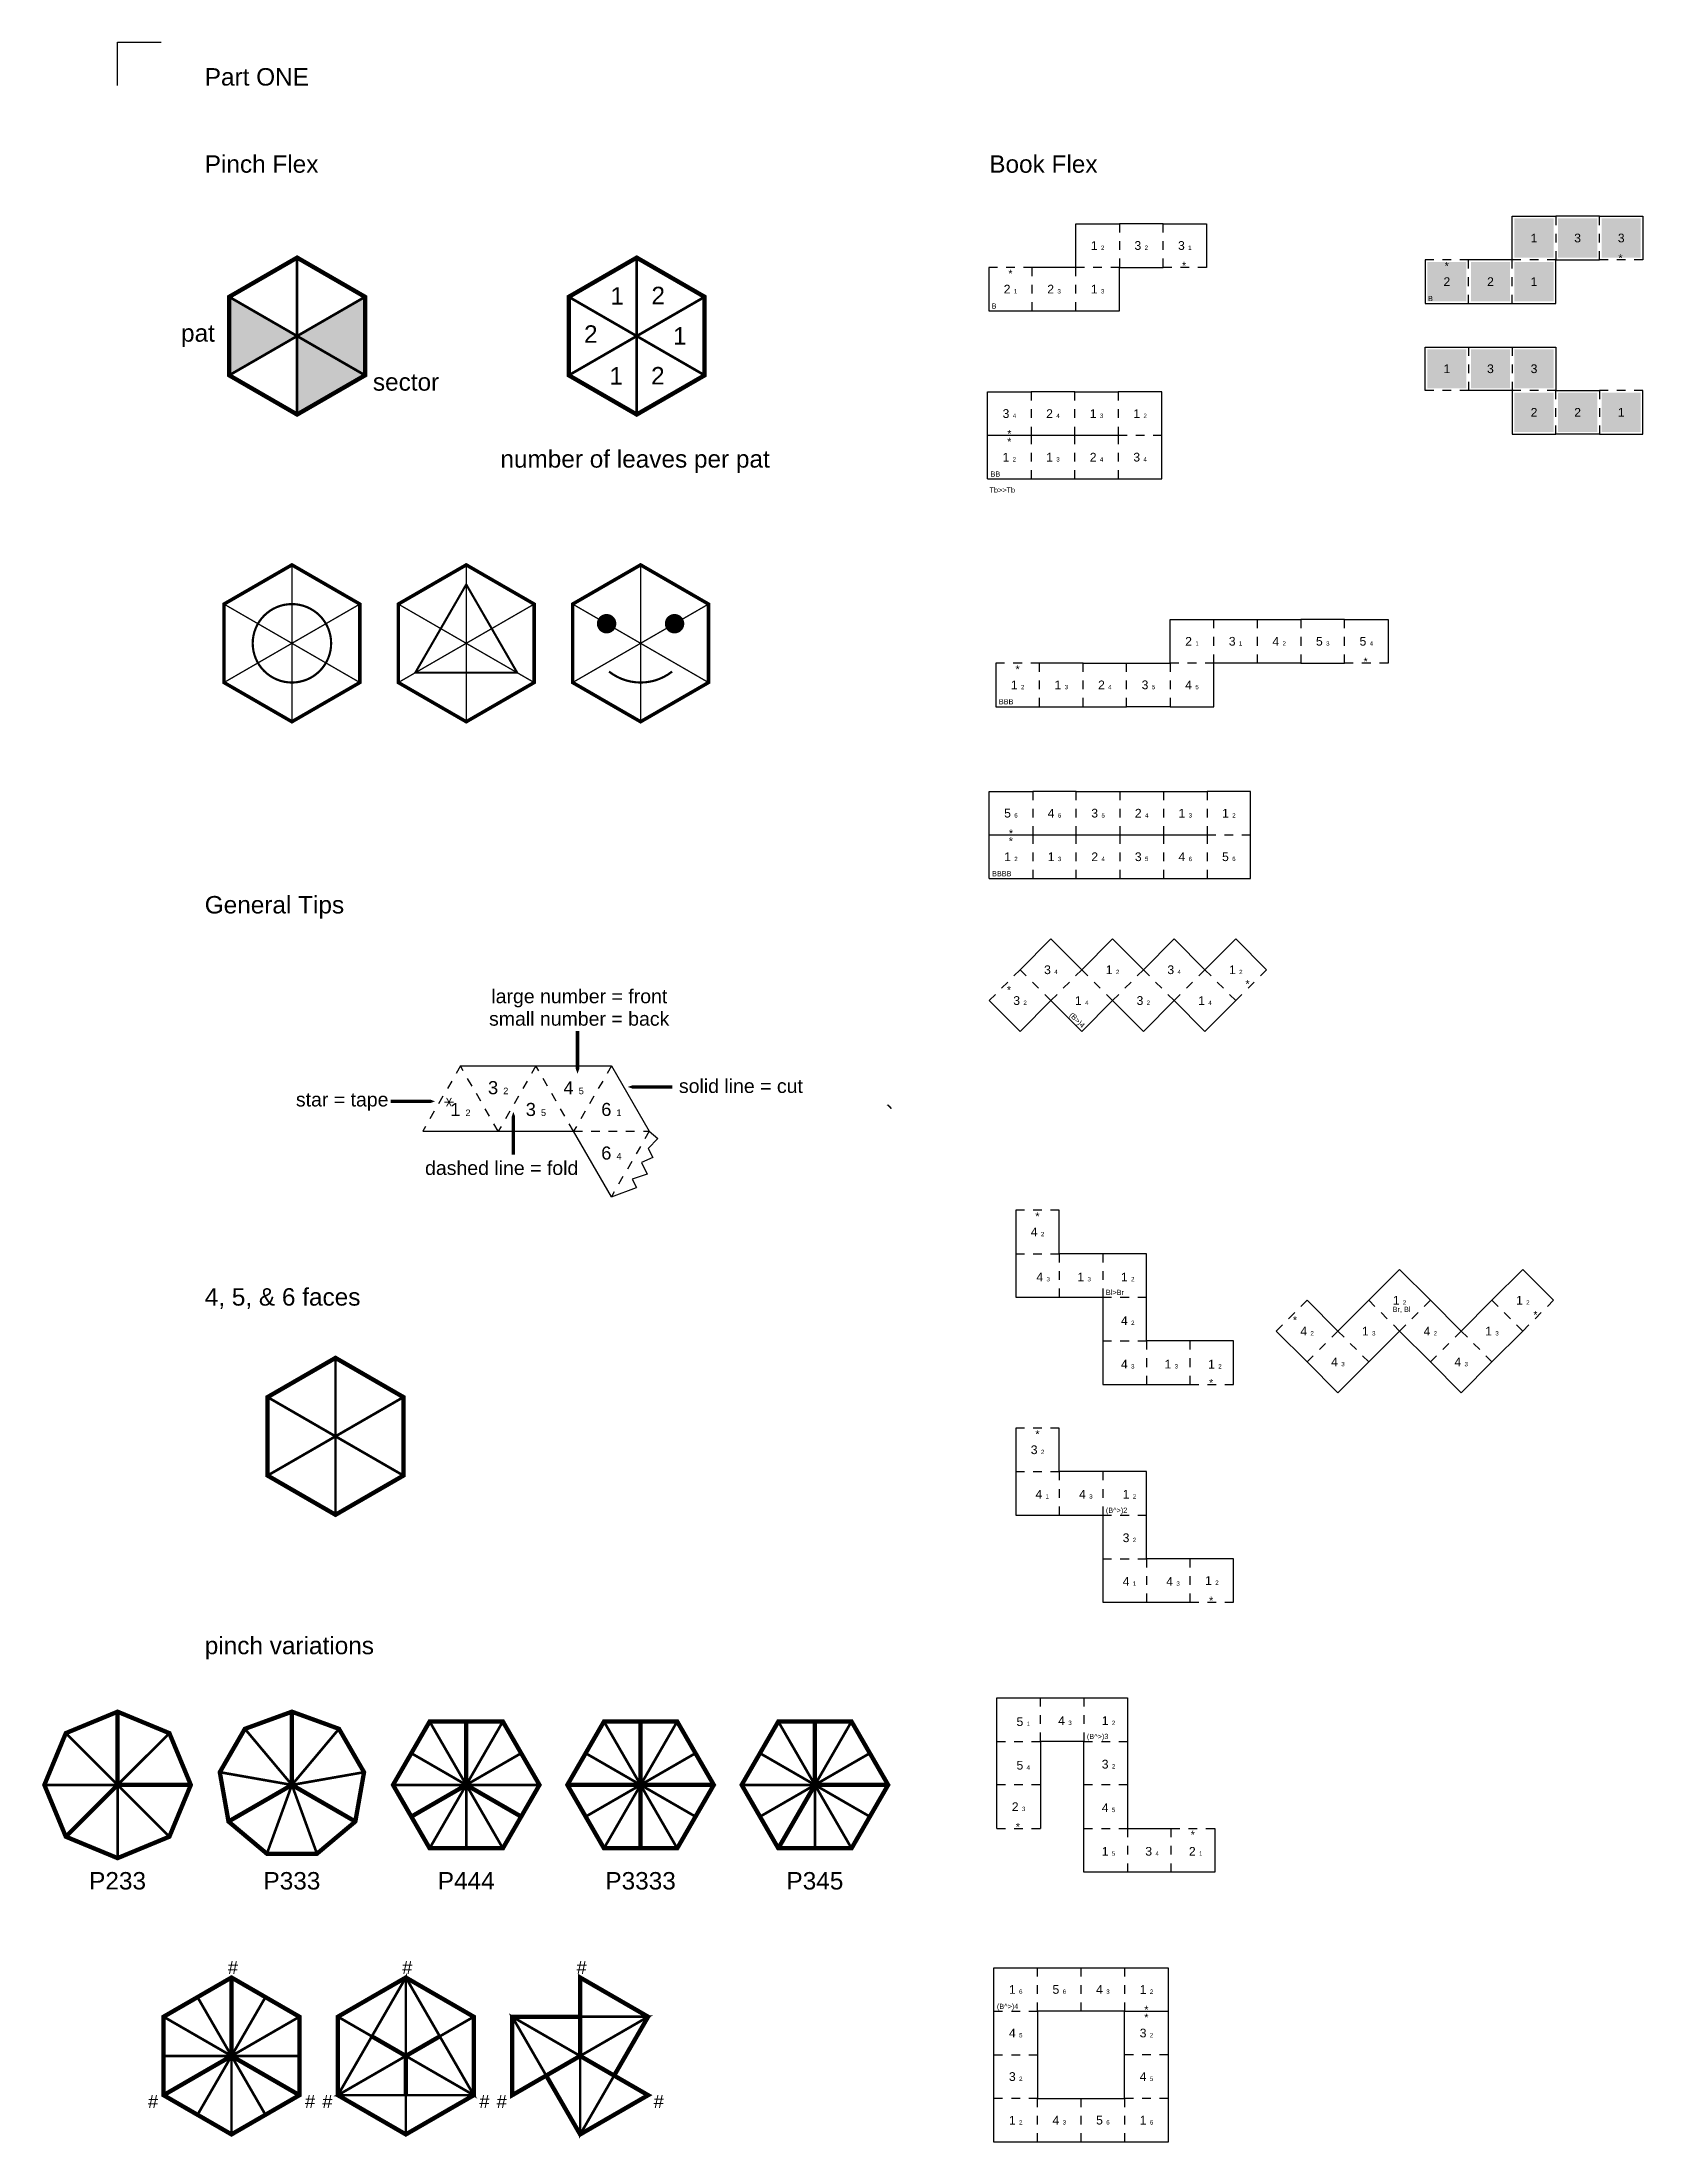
# Model space of a CAD drawing. Header units: inches. Extents: x 43.6 to 136.6, y -34.8 to 9.
# Drawn here: x 43.63 to 62, y -15.1 to 9 of the extents above; entities that cross this region are included whole.
import ezdxf
from ezdxf.enums import TextEntityAlignment as Align

# ---------------------------------------------------------------- set-up
doc = ezdxf.new("R2010")
doc.units = ezdxf.units.IN
doc.header["$LTSCALE"] = 0.15
doc.header["$MEASUREMENT"] = 0
doc.linetypes.add('DASHED', pattern=[0.75, 0.5, -0.25])
for name, color, linetype in [('cut', 7, 'Continuous'), ('cut-thick', 7, 'Continuous'), ('face1', 172, 'Continuous'), ('face2', 92, 'Continuous'), ('face3', 12, 'Continuous'), ('fold', 252, 'DASHED'), ('fold-thick', 1, 'DASHED'), ('group', 7, 'Continuous'), ('numbers', 7, 'Continuous'), ('star', 7, 'Continuous')]:
    doc.layers.add(name, color=color, linetype=linetype)
doc.styles.add('Arial', font='ARIAL.TTF')

msp = doc.modelspace()

# ---------------------------------------------------------------- texts
at = {"style": 'Arial'}
for s, height, p in [('Part ONE', 0.2, (45.5, 8.5)), ('Pinch Flex', 0.2, (45.5, 7.5)), ('Book Flex', 0.2, (54.5, 7.5)), ('1', 0.2, (50.153475, 5.986227)), ('2', 0.2, (50.624407, 5.99155)), ('B', 0.06, (59.533772, 6.026383)), ('B', 0.06, (54.527199, 5.940463)), ('2', 0.2, (49.851348, 5.548664)), ('1', 0.2, (50.872328, 5.527828)), ('1', 0.2, (50.143057, 5.069429)), ('2', 0.2, (50.620505, 5.070694)), ('number of leaves per pat', 0.2, (48.891745, 4.11597)), ('Tb>>Tb', 0.06, (54.50267, 3.828915)), ('BB', 0.06, (54.514499, 4.011888)), ('BBB', 0.06, (54.609728, 1.398975)), ('BBBB', 0.06, (54.532263, -0.573496)), ('General Tips', 0.2, (45.5, -1)), ('large number = front', 0.16, (48.787679, -2.029646)), ('small number = back', 0.16, (48.761461, -2.287953)), ('solid line = cut', 0.16, (50.939914, -3.0598)), ('star = tape', 0.16, (46.54567, -3.214745)), ('dashed line = fold', 0.16, (48.027339, -4.000263)), ('4, 5, & 6 faces', 0.2, (45.5, -5.5)), ('Bl>Br', 0.06, (55.837648, -5.378228)), ('Br, Bl', 0.06, (59.128132, -5.572372)), ('(B^ >)2', 0.06, (55.837648, -7.878228)), ('pinch variations', 0.2, (45.5, -9.5)), ('(B^ >)3', 0.06, (55.619976, -10.473785)), ('(B^ >)4', 0.06, (54.587322, -13.571092))]:
    msp.add_text(s, height=height, dxfattribs=at).set_placement(p)
at = {"color": 162, "style": 'Arial'}
msp.add_text('pat', height=0.2, dxfattribs=at).set_placement((45.22795, 5.560933))
at = {"color": 74, "style": 'Arial'}
msp.add_text('sector', height=0.2, dxfattribs=at).set_placement((47.4291, 4.999133))
at = {"style": 'Arial'}
msp.add_text('(B>)4', height=0.06, rotation=315, dxfattribs=at).set_placement((55.414736, -2.171245))
for s, p in [('P233', (44.499749, -12)), ('P333', (46.5, -12)), ('P444', (48.5, -12)), ('P3333', (50.5, -12)), ('P345', (52.5, -12))]:
    msp.add_text(s, height=0.2, dxfattribs=at).set_placement(p, align=Align.TOP_CENTER)
at = {"layer": 'cut-thick', "style": 'Arial'}
for p in [(45.765336, -13.169787), (47.765336, -13.169787), (49.765336, -13.169787), (44.848738, -14.708196), (46.650274, -14.706208), (46.848738, -14.708196), (48.650274, -14.706208), (48.848738, -14.708196), (50.650274, -14.706208)]:
    msp.add_text('#', height=0.15, dxfattribs=at).set_placement(p)
at = {"layer": 'numbers', "width": 2.64939, "attachment_point": 5, "style": 'Arial'}
for s, insert, char_height in [('1', (60.75, 6.75), 0.1), ('3', (61.25, 6.75), 0.1), ('3', (61.75, 6.75), 0.1), ('1 \\H0.5x;2', (55.743427, 6.66408), 0.1), ('3 \\H0.5x;2', (56.243427, 6.66408), 0.1), ('3 \\H0.5x;1', (56.743427, 6.66408), 0.1), ('2', (59.75, 6.25), 0.1), ('2', (60.25, 6.25), 0.1), ('1', (60.75, 6.25), 0.1), ('2 \\H0.5x;1', (54.743427, 6.16408), 0.1), ('2 \\H0.5x;3', (55.243427, 6.16408), 0.1), ('1 \\H0.5x;3', (55.743427, 6.16408), 0.1), ('3', (60.25, 5.25), 0.1), ('3', (60.75, 5.25), 0.1), ('1', (59.75, 5.25), 0.1), ('3 \\H0.5x;4', (54.730727, 4.735505), 0.1), ('2 \\H0.5x;4', (55.230727, 4.735505), 0.1), ('1 \\H0.5x;3', (55.730727, 4.735505), 0.1), ('1 \\H0.5x;2', (56.230727, 4.735505), 0.1), ('2', (60.75, 4.75), 0.1), ('2', (61.25, 4.75), 0.1), ('1', (61.75, 4.75), 0.1), ('1 \\H0.5x;2', (54.730727, 4.235505), 0.1), ('1 \\H0.5x;3', (55.230727, 4.235505), 0.1), ('2 \\H0.5x;4', (55.730727, 4.235505), 0.1), ('3 \\H0.5x;4', (56.230727, 4.235505), 0.1), ('2 \\H0.5x;1', (56.825956, 2.122592), 0.1), ('3 \\H0.5x;1', (57.325956, 2.122592), 0.1), ('4 \\H0.5x;2', (57.825956, 2.122592), 0.1), ('5 \\H0.5x;3', (58.325956, 2.122592), 0.1), ('5 \\H0.5x;4', (58.825956, 2.122592), 0.1), ('1 \\H0.5x;2', (54.825956, 1.622592), 0.1), ('1 \\H0.5x;3', (55.325956, 1.622592), 0.1), ('2 \\H0.5x;4', (55.825956, 1.622592), 0.1), ('3 \\H0.5x;5', (56.325956, 1.622592), 0.1), ('4 \\H0.5x;5', (56.825956, 1.622592), 0.1), ('5 \\H0.5x;6', (54.748491, 0.150121), 0.1), ('4 \\H0.5x;6', (55.248491, 0.150121), 0.1), ('3 \\H0.5x;5', (55.748491, 0.150121), 0.1), ('2 \\H0.5x;4', (56.248491, 0.150121), 0.1), ('1 \\H0.5x;3', (56.748491, 0.150121), 0.1), ('1 \\H0.5x;2', (57.248491, 0.150121), 0.1), ('1 \\H0.5x;2', (54.748491, -0.349879), 0.1), ('1 \\H0.5x;3', (55.248491, -0.349879), 0.1), ('2 \\H0.5x;4', (55.748491, -0.349879), 0.1), ('3 \\H0.5x;5', (56.248491, -0.349879), 0.1), ('4 \\H0.5x;6', (56.748491, -0.349879), 0.1), ('5 \\H0.5x;6', (57.248491, -0.349879), 0.1), ('3 \\H0.5x;4', (55.207107, -1.646447), 0.1), ('1 \\H0.5x;2', (55.914214, -1.646447), 0.1), ('3 \\H0.5x;4', (56.62132, -1.646447), 0.1), ('1 \\H0.5x;2', (57.328427, -1.646447), 0.1), ('3 \\H0.5x;2', (54.853553, -2), 0.1), ('1 \\H0.5x;4', (55.56066, -2), 0.1), ('3 \\H0.5x;2', (56.267767, -2), 0.1), ('1 \\H0.5x;4', (56.974874, -2), 0.1), ('3 \\H0.5x;2', (48.866025, -3), 0.15), ('4 \\H0.5x;5', (49.732051, -3), 0.15), ('1 \\H0.5x;2', (48.433013, -3.25), 0.15), ('3 \\H0.5x;5', (49.299038, -3.25), 0.15), ('6 \\H0.5x;1', (50.165064, -3.25), 0.15), ('6 \\H0.5x;4', (50.165064, -3.75), 0.15), ('4 \\H0.5x;2', (55.053876, -4.654611), 0.1), ('4 \\H0.5x;3', (55.118164, -5.171919), 0.1), ('1 \\H0.5x;3', (55.588492, -5.171919), 0.1), ('1 \\H0.5x;2', (56.088492, -5.171919), 0.1), ('1 \\H0.5x;2', (59.207107, -5.43934), 0.1), ('1 \\H0.5x;2', (60.62132, -5.43934), 0.1), ('4 \\H0.5x;2', (56.088492, -5.671919), 0.1), ('4 \\H0.5x;2', (58.146447, -5.792893), 0.1), ('1 \\H0.5x;3', (58.853553, -5.792893), 0.1), ('4 \\H0.5x;2', (59.56066, -5.792893), 0.1), ('1 \\H0.5x;3', (60.267767, -5.792893), 0.1), ('4 \\H0.5x;3', (56.088492, -6.171919), 0.1), ('1 \\H0.5x;3', (56.588492, -6.171919), 0.1), ('1 \\H0.5x;2', (57.088492, -6.171919), 0.1), ('4 \\H0.5x;3', (58.5, -6.146447), 0.1), ('4 \\H0.5x;3', (59.914214, -6.146447), 0.1), ('3 \\H0.5x;2', (55.053876, -7.154611), 0.1), ('4 \\H0.5x;1', (55.108273, -7.664501), 0.1), ('4 \\H0.5x;3', (55.608273, -7.664501), 0.1), ('1 \\H0.5x;2', (56.108273, -7.664501), 0.1), ('3 \\H0.5x;2', (56.108273, -8.164501), 0.1), ('4 \\H0.5x;1', (56.108273, -8.664501), 0.1), ('4 \\H0.5x;3', (56.608273, -8.664501), 0.1), ('1 \\H0.5x;2', (57.053876, -8.654611), 0.1), ('5 \\H0.5x;1', (54.890601, -10.274894), 0.1), ('4 \\H0.5x;3', (55.368348, -10.262531), 0.1), ('1 \\H0.5x;2', (55.868348, -10.262531), 0.1), ('5 \\H0.5x;4', (54.890601, -10.774894), 0.1), ('3 \\H0.5x;2', (55.868348, -10.762531), 0.1), ('2 \\H0.5x;3', (54.836204, -11.250168), 0.1), ('4 \\H0.5x;5', (55.868348, -11.262531), 0.1), ('1 \\H0.5x;5', (55.868348, -11.762531), 0.1), ('3 \\H0.5x;4', (56.368348, -11.762531), 0.1), ('2 \\H0.5x;1', (56.868348, -11.762531), 0.1), ('1 \\H0.5x;6', (54.80355, -13.347475), 0.1), ('5 \\H0.5x;6', (55.30355, -13.347475), 0.1), ('4 \\H0.5x;3', (55.80355, -13.347475), 0.1), ('1 \\H0.5x;2', (56.30355, -13.347475), 0.1), ('4 \\H0.5x;5', (54.80355, -13.847475), 0.1), ('3 \\H0.5x;2', (56.30355, -13.847475), 0.1), ('3 \\H0.5x;2', (54.80355, -14.347475), 0.1), ('4 \\H0.5x;5', (56.30355, -14.347475), 0.1), ('1 \\H0.5x;2', (54.80355, -14.847475), 0.1), ('4 \\H0.5x;3', (55.30355, -14.847475), 0.1), ('5 \\H0.5x;6', (55.80355, -14.847475), 0.1), ('1 \\H0.5x;6', (56.30355, -14.847475), 0.1)]:
    msp.add_mtext(s, dxfattribs=dict(at, insert=insert, char_height=char_height))
at = {"layer": 'star', "style": 'Arial'}
for s, height, p in [('*', 0.088454, (61.71793, 6.475186)), ('*', 0.088454, (54.718425, 6.299629)), ('*', 0.088454, (56.711357, 6.389266)), ('*', 0.088454, (59.724998, 6.385549)), ('*', 0.088454, (54.705725, 4.371054)), ('*', 0.088454, (54.706298, 4.460691)), ('*', 0.088454, (58.793886, 1.847778)), ('*', 0.088454, (54.800954, 1.758141)), ('*', 0.088454, (54.723489, -0.21433)), ('*', 0.088454, (54.724811, -0.124693)), ('*', 0.088454, (54.701916, -1.921327)), ('*', 0.088454, (57.439583, -1.852979)), ('⚹                                                                                     、', 0.15, (48.237633, -3.233962)), ('*', 0.088454, (55.028874, -4.519062)), ('*', 0.088454, (57.021806, -6.429425)), ('*', 0.088454, (55.028874, -7.019062)), ('*', 0.088454, (57.021806, -8.929425)), ('*', 0.088454, (54.804134, -11.524982)), ('*', 0.088454, (56.811202, -11.614619)), ('*', 0.088454, (56.278548, -13.622987)), ('*', 0.088454, (56.278548, -13.711926))]:
    msp.add_text(s, height=height, dxfattribs=at).set_placement(p)
for p in [(58.007295, -5.66609), (60.765468, -5.605311)]:
    msp.add_text('*', height=0.088454, dxfattribs=at).set_placement(p, align=Align.MIDDLE_CENTER)

# ---------------------------------------------------------------- linework, layer by layer
for p, q in [((44.5, 8.5), (44.5, 9)), ((44.5, 9), (45, 9)), ((50.699254, -3.582691), (50.585212, -3.696732)), ((50.598076, -3.5), (50.699254, -3.582691)), ((50.642233, -3.80127), (50.509185, -3.85829)), ((50.585212, -3.696732), (50.642233, -3.80127)), ((50.575709, -3.991338), (50.404647, -4.048359)), ((50.404647, -4.048359), (50.452164, -4.143393)), ((50.509185, -3.85829), (50.575709, -3.991338))]:
    msp.add_line(p, q)
at = {"color": 105, "const_width": 0.025}
msp.add_lwpolyline([(48.5, 2.775), (47.915433, 1.7625), (49.084567, 1.7625)], close=True, dxfattribs=at)
at = {"color": 144, "const_width": 0.025}
msp.add_lwpolyline([(46.5, 2.55, -1), (46.5, 1.65, -1), (46.5, 2.55, 0.267949)], format="xyb", dxfattribs=at)
at = {"color": 34, "const_width": 0.111462}
for points in [[(50.110288, 2.380731, 1), (50.110288, 2.269269, 1)], [(50.889712, 2.380731, -1), (50.889712, 2.269269, -1)]]:
    msp.add_lwpolyline(points, format="xyb", close=True, dxfattribs=at)
at = {"color": 12, "const_width": 0.025}
for points in [[(50.5, 1.65, -0.168772), (50.138364, 1.775647, -0.375776)], [(50.5, 1.65, 0.168772), (50.861636, 1.775647, 0.375776)]]:
    msp.add_lwpolyline(points, format="xyb", dxfattribs=at)
at = {"color": 12, "const_width": 0.05}
for points in [[(44.5, -10.16), (44.5, -11), (43.90603, -11.59397)], [(46.5, -10.16), (46.5, -11)], [(48.5, -10.272539), (48.5, -10.999999)], [(50.5, -10.272539), (50.5, -11.727462)], [(52.5, -10.272539), (52.5, -10.999999)], [(44.5, -11), (45.34, -11)], [(45.772539, -11.42), (46.5, -11)], [(46.5, -11), (47.227461, -11.42)], [(48.5, -11), (47.87, -11.36373)], [(48.5, -10.999999), (49.13, -11.36373)], [(49.66, -11), (51.34, -11)], [(52.5, -11), (52.08, -11.727462)], [(52.5, -10.999999), (53.34, -11)]]:
    msp.add_lwpolyline(points, dxfattribs=at)
at = {"color": 162}
msp.add_solid([(45.78035, 6.075525), (45.78035, 5.175525), (45.78035, 6.075525), (46.559773, 5.625525)], dxfattribs=at)
at = {"color": 74}
for points in [[(47.339196, 5.175525), (47.339196, 6.075525), (47.339196, 5.175525), (46.559773, 5.625525)], [(46.559773, 5.625525), (47.339196, 5.175525), (46.559773, 5.625525), (46.559773, 4.725525)]]:
    msp.add_solid(points, dxfattribs=at)
at = {"layer": 'cut'}
for p, q in [((60.5, 6.5), (60.5, 7)), ((60.5, 7), (61, 7)), ((61.5, 7), (61, 7)), ((61.5, 7), (62, 7)), ((62, 7), (62, 6.5)), ((55.493427, 6.41408), (55.493427, 6.91408)), ((55.493427, 6.91408), (55.993427, 6.91408)), ((56.493427, 6.91408), (55.993427, 6.91408)), ((56.493427, 6.91408), (56.993427, 6.91408)), ((56.993427, 6.91408), (56.993427, 6.41408)), ((54.493427, 6.41408), (54.493427, 5.91408)), ((54.493427, 6.41408), (54.493427, 6.41408)), ((55.493427, 6.41408), (54.993427, 6.41408)), ((55.993427, 5.91408), (55.993427, 6.41408)), ((55.993427, 6.41408), (56.493427, 6.41408)), ((59.5, 6.5), (59.5, 6)), ((59.5, 6.5), (59.5, 6.5)), ((60.5, 6.5), (60, 6.5)), ((61, 6), (61, 6.5)), ((61, 6.5), (61.5, 6.5)), ((54.493427, 5.91408), (54.993427, 5.91408)), ((54.993427, 5.91408), (55.493427, 5.91408)), ((55.493427, 5.91408), (55.993427, 5.91408)), ((59.5, 6), (60, 6)), ((60, 6), (60.5, 6)), ((60.5, 6), (61, 6)), ((59.5, 5), (59.5, 5.5)), ((59.5, 5.5), (60, 5.5)), ((60, 5.5), (60.5, 5.5)), ((60.5, 5.5), (61, 5.5)), ((61, 5.5), (61, 5)), ((54.480727, 4.485505), (54.480727, 4.985505)), ((54.480727, 4.985505), (54.980727, 4.985505)), ((55.480727, 4.985505), (54.980727, 4.985505)), ((55.480727, 4.985505), (55.980727, 4.985505)), ((56.480727, 4.985505), (55.980727, 4.985505)), ((56.480727, 4.485505), (56.480727, 4.985505)), ((59.5, 5), (59.5, 5)), ((60.5, 5), (60, 5)), ((60.5, 5), (60.5, 4.5)), ((61, 5), (61.5, 5)), ((62, 4.5), (62, 5)), ((54.480727, 3.985505), (54.480727, 4.485505)), ((54.980727, 4.485505), (54.480727, 4.485505)), ((55.480727, 4.485505), (54.980727, 4.485505)), ((55.980727, 4.485505), (55.480727, 4.485505)), ((56.480727, 3.985505), (56.480727, 4.485505)), ((60.5, 4.5), (61, 4.5)), ((61.5, 4.5), (61, 4.5)), ((61.5, 4.5), (62, 4.5)), ((54.480727, 3.985505), (54.980727, 3.985505)), ((54.980727, 3.985505), (55.480727, 3.985505)), ((55.480727, 3.985505), (55.980727, 3.985505)), ((55.980727, 3.985505), (56.480727, 3.985505)), ((56.575956, 1.872592), (56.575956, 2.372592)), ((56.575956, 2.372592), (57.075956, 2.372592)), ((57.075956, 2.372592), (57.575956, 2.372592)), ((57.575956, 2.372592), (58.075956, 2.372592)), ((58.575956, 2.372592), (58.075956, 2.372592)), ((58.575956, 2.372592), (59.075956, 2.372592)), ((59.075956, 2.372592), (59.075956, 1.872592)), ((54.575956, 1.872592), (54.575956, 1.372592)), ((55.575956, 1.872592), (55.075956, 1.872592)), ((55.575956, 1.872592), (55.575956, 1.872592)), ((55.575956, 1.872592), (56.075956, 1.872592)), ((56.075956, 1.872592), (56.575956, 1.872592)), ((57.575956, 1.872592), (57.075956, 1.872592)), ((57.075956, 1.372592), (57.075956, 1.872592)), ((58.075956, 1.872592), (57.575956, 1.872592)), ((58.075956, 1.872592), (58.575956, 1.872592)), ((54.575956, 1.372592), (55.075956, 1.372592)), ((55.075956, 1.372592), (55.575956, 1.372592)), ((55.575956, 1.372592), (56.075956, 1.372592)), ((56.575956, 1.372592), (56.075956, 1.372592)), ((56.575956, 1.372592), (57.075956, 1.372592)), ((54.498491, -0.099879), (54.498491, 0.400121)), ((54.498491, 0.400121), (54.998491, 0.400121)), ((55.498491, 0.400121), (54.998491, 0.400121)), ((55.498491, 0.400121), (55.998491, 0.400121)), ((55.998491, 0.400121), (56.498491, 0.400121)), ((56.498491, 0.400121), (56.998491, 0.400121)), ((57.498491, 0.400121), (56.998491, 0.400121)), ((57.498491, -0.099879), (57.498491, 0.400121)), ((54.498491, -0.599879), (54.498491, -0.099879)), ((54.998491, -0.099879), (54.498491, -0.099879)), ((55.498491, -0.099879), (54.998491, -0.099879)), ((55.998491, -0.099879), (55.498491, -0.099879)), ((56.498491, -0.099879), (55.998491, -0.099879)), ((56.998491, -0.099879), (56.498491, -0.099879)), ((57.498491, -0.599879), (57.498491, -0.099879)), ((54.498491, -0.599879), (54.998491, -0.599879)), ((54.998491, -0.599879), (55.498491, -0.599879)), ((55.498491, -0.599879), (55.998491, -0.599879)), ((55.998491, -0.599879), (56.498491, -0.599879)), ((56.498491, -0.599879), (56.998491, -0.599879)), ((56.998491, -0.599879), (57.498491, -0.599879)), ((55.207107, -1.292893), (54.853553, -1.646447)), ((55.56066, -1.646447), (55.207107, -1.292893)), ((55.914214, -1.292893), (55.56066, -1.646447)), ((56.267767, -1.646447), (55.914214, -1.292893)), ((56.62132, -1.292893), (56.267767, -1.646447)), ((56.974874, -1.646447), (56.62132, -1.292893)), ((56.974874, -1.646447), (57.328427, -1.292893)), ((57.328427, -1.292893), (57.681981, -1.646447)), ((54.853553, -2.353553), (54.5, -2)), ((55.207107, -2), (54.853553, -2.353553)), ((55.56066, -2.353553), (55.207107, -2)), ((55.914214, -2), (55.56066, -2.353553)), ((56.267767, -2.353553), (55.914214, -2)), ((56.62132, -2), (56.267767, -2.353553)), ((56.974874, -2.353553), (56.62132, -2)), ((57.328427, -2), (56.974874, -2.353553)), ((48.433013, -2.75), (49.299038, -2.75)), ((49.299038, -2.75), (50.165064, -2.75)), ((50.165064, -2.75), (50.598076, -3.5)), ((48, -3.5), (48.866025, -3.5)), ((48.866025, -3.5), (49.732051, -3.5)), ((50.165064, -4.25), (49.732051, -3.5)), ((50.165064, -4.25), (50.452164, -4.143393)), ((54.803876, -4.404611), (54.803876, -4.904611)), ((55.303876, -4.904611), (55.303876, -4.404611)), ((54.803876, -4.904611), (54.803876, -5.404611)), ((55.803876, -4.904611), (55.303876, -4.904611)), ((56.303876, -4.904611), (55.803876, -4.904611)), ((56.303876, -5.404611), (56.303876, -4.904611)), ((59.207107, -5.085786), (58.853553, -5.43934)), ((59.56066, -5.43934), (59.207107, -5.085786)), ((60.62132, -5.085786), (60.267767, -5.43934)), ((60.974874, -5.43934), (60.62132, -5.085786)), ((54.803876, -5.404611), (55.303876, -5.404611)), ((55.303876, -5.404611), (55.803876, -5.404611)), ((55.803876, -5.404611), (55.803876, -5.904611)), ((56.303876, -5.904611), (56.303876, -5.404611)), ((58.5, -5.792893), (58.146447, -5.43934)), ((58.853553, -5.43934), (58.5, -5.792893)), ((59.914214, -5.792893), (59.56066, -5.43934)), ((60.267767, -5.43934), (59.914214, -5.792893)), ((55.803876, -5.904611), (55.803876, -6.404611)), ((56.803876, -5.904611), (56.303876, -5.904611)), ((57.303876, -5.904611), (56.803876, -5.904611)), ((57.303876, -6.404611), (57.303876, -5.904611)), ((57.792893, -5.792893), (58.146447, -6.146447)), ((58.853553, -6.146447), (59.207107, -5.792893)), ((59.207107, -5.792893), (59.56066, -6.146447)), ((60.267767, -6.146447), (60.62132, -5.792893)), ((58.146447, -6.146447), (58.5, -6.5)), ((58.5, -6.5), (58.853553, -6.146447)), ((59.56066, -6.146447), (59.914214, -6.5)), ((59.914214, -6.5), (60.267767, -6.146447)), ((55.803876, -6.404611), (56.303876, -6.404611)), ((56.303876, -6.404611), (56.803876, -6.404611)), ((54.803876, -6.904611), (54.803876, -7.404611)), ((55.303876, -7.404611), (55.303876, -6.904611)), ((54.803876, -7.404611), (54.803876, -7.904611)), ((55.803876, -7.404611), (55.303876, -7.404611)), ((56.303876, -7.404611), (55.803876, -7.404611)), ((56.303876, -7.904611), (56.303876, -7.404611)), ((54.803876, -7.904611), (55.303876, -7.904611)), ((55.303876, -7.904611), (55.803876, -7.904611)), ((55.803876, -7.904611), (55.803876, -8.404611)), ((56.303876, -8.404611), (56.303876, -7.904611)), ((55.803876, -8.404611), (55.803876, -8.904611)), ((56.803876, -8.404611), (56.303876, -8.404611)), ((57.303876, -8.404611), (56.803876, -8.404611)), ((57.303876, -8.904611), (57.303876, -8.404611)), ((55.803876, -8.904611), (56.303876, -8.904611)), ((56.303876, -8.904611), (56.803876, -8.904611)), ((54.586204, -10.500168), (54.586204, -10.000168)), ((54.586204, -10.000168), (55.086204, -10.000168)), ((55.086204, -10.000168), (55.586204, -10.000168)), ((55.586204, -10.000168), (56.086204, -10.000168)), ((56.086204, -10.000168), (56.086204, -10.500168)), ((54.586204, -11.000168), (54.586204, -10.500168)), ((55.586204, -10.500168), (55.086204, -10.500168)), ((55.086204, -10.500168), (55.086204, -11.000168)), ((55.586204, -11.000168), (55.586204, -10.500168)), ((56.086204, -10.500168), (56.086204, -11.000168)), ((54.586204, -11.500168), (54.586204, -11.000168)), ((55.086204, -11.000168), (55.086204, -11.500168)), ((55.586204, -11.500168), (55.586204, -11.000168)), ((56.086204, -11.000168), (56.086204, -11.500168)), ((55.586204, -12.000168), (55.586204, -11.500168)), ((56.086204, -11.500168), (56.586204, -11.500168)), ((57.086204, -11.500168), (57.086204, -12.000168)), ((56.086204, -12.000168), (55.586204, -12.000168)), ((56.586204, -12.000168), (56.086204, -12.000168)), ((57.086204, -12.000168), (56.586204, -12.000168)), ((54.55355, -13.597475), (54.55355, -13.097475)), ((54.55355, -13.097475), (55.05355, -13.097475)), ((55.05355, -13.097475), (55.55355, -13.097475)), ((55.55355, -13.097475), (56.05355, -13.097475)), ((56.05355, -13.097475), (56.55355, -13.097475)), ((56.55355, -13.097475), (56.55355, -13.597475)), ((54.55355, -14.097475), (54.55355, -13.597475)), ((55.55355, -13.597475), (55.05355, -13.597475)), ((55.05355, -13.597475), (55.05355, -14.097475)), ((56.05355, -13.597475), (55.55355, -13.597475)), ((56.05355, -14.097475), (56.05355, -13.597475)), ((56.05355, -13.597475), (56.55355, -13.597475)), ((56.55355, -13.597475), (56.55355, -14.097475)), ((54.55355, -14.597475), (54.55355, -14.097475)), ((55.05355, -14.097475), (55.05355, -14.597475)), ((56.05355, -14.597475), (56.05355, -14.097475)), ((56.55355, -14.097475), (56.55355, -14.597475)), ((54.55355, -15.097475), (54.55355, -14.597475)), ((55.05355, -14.597475), (55.55355, -14.597475)), ((55.55355, -14.597475), (56.05355, -14.597475)), ((56.55355, -14.597475), (56.55355, -15.097475)), ((55.05355, -15.097475), (54.55355, -15.097475)), ((55.55355, -15.097475), (55.05355, -15.097475)), ((56.05355, -15.097475), (55.55355, -15.097475)), ((56.55355, -15.097475), (56.05355, -15.097475))]:
    msp.add_line(p, q, dxfattribs=at)
at = {"layer": 'cut-thick'}
for points, const_width in [([(46.559773, 6.525525), (45.78035, 6.075525), (45.78035, 5.175525), (46.559773, 4.725525), (47.339196, 5.175525), (47.339196, 6.075525)], 0.05), ([(50.455602, 6.525525), (49.676179, 6.075525), (49.676179, 5.175525), (50.455602, 4.725525), (51.235025, 5.175525), (51.235025, 6.075525)], 0.05), ([(46.5, 3), (45.720577, 2.55), (45.720577, 1.65), (46.5, 1.2), (47.279423, 1.65), (47.279423, 2.55)], 0.04), ([(48.5, 3), (47.720577, 2.55), (47.720577, 1.65), (48.5, 1.2), (49.279423, 1.65), (49.279423, 2.55)], 0.04), ([(50.5, 3), (49.720577, 2.55), (49.720577, 1.65), (50.5, 1.2), (51.279423, 1.65), (51.279423, 2.55)], 0.04), ([(47, -6.1), (46.220577, -6.55), (46.220577, -7.45), (47, -7.9), (47.779423, -7.45), (47.779423, -6.55)], 0.05), ([(45.09397, -10.40603), (44.5, -10.16), (43.90603, -10.40603), (43.66, -11), (43.90603, -11.59397), (44.5, -11.84), (45.09397, -11.59397), (45.34, -11)], 0.05), ([(46.5, -10.16), (45.960058, -10.356523), (45.672761, -10.854136), (45.772539, -11.42), (46.212703, -11.789342), (46.787297, -11.789342), (47.227461, -11.42), (47.327239, -10.854136), (47.039942, -10.356523)], 0.05), ([(48.08, -10.272539), (48.92, -10.272539), (49.34, -11), (48.92, -11.727462), (48.08, -11.727462), (47.66, -11)], 0.05), ([(50.08, -10.272539), (50.92, -10.272539), (51.34, -11), (50.92, -11.727462), (50.08, -11.727462), (49.66, -11)], 0.05), ([(52.08, -10.272539), (52.92, -10.272539), (53.34, -11), (52.92, -11.727462), (52.08, -11.727462), (51.66, -11)], 0.05), ([(45.806826, -13.210214), (45.027403, -13.660214), (45.027403, -14.560214), (45.806826, -15.010214), (46.586249, -14.560214), (46.586249, -13.660214)], 0.05), ([(47.027403, -13.660214), (47.027403, -14.560214), (47.806826, -15.010214), (48.586249, -14.560214), (48.586249, -13.660214), (47.806826, -13.210214)], 0.05), ([(49.027403, -13.660214), (49.027403, -14.560214), (49.417115, -14.335214), (49.806826, -15.010214), (50.586249, -14.560214), (50.196537, -14.335214), (50.586249, -13.660214), (49.806826, -13.210214), (49.806826, -13.660214)], 0.05)]:
    msp.add_lwpolyline(points, close=True, dxfattribs=dict(at, const_width=const_width))
at = {"layer": 'cut-thick', "const_width": 0.05}
for points in [[(45.806826, -14.110214), (45.806826, -13.210214)], [(49.806826, -14.110214), (49.806826, -13.660214)], [(47.806826, -14.110214), (47.417115, -13.885214)], [(47.806826, -14.110214), (48.196537, -13.885214)], [(45.806826, -14.110214), (45.027403, -14.560214)], [(45.806826, -14.110214), (46.586249, -14.560214)], [(47.806826, -14.110214), (47.806826, -14.560214)], [(49.806826, -14.110214), (49.417115, -14.335214)], [(49.806826, -14.110214), (50.196537, -14.335214)]]:
    msp.add_lwpolyline(points, dxfattribs=at)
at = {"layer": 'face1'}
for points in [[(60.525, 6.975), (60.975, 6.975), (60.525, 6.525), (60.975, 6.525)], [(60.525, 6.475), (60.975, 6.475), (60.525, 6.025), (60.975, 6.025)], [(59.525, 5.475), (59.975, 5.475), (59.525, 5.025), (59.975, 5.025)], [(61.525, 4.975), (61.975, 4.975), (61.525, 4.525), (61.975, 4.525)]]:
    msp.add_solid(points, dxfattribs=at)
at = {"layer": 'face2'}
for points in [[(59.525, 6.475), (59.975, 6.475), (59.525, 6.025), (59.975, 6.025)], [(60.025, 6.475), (60.475, 6.475), (60.025, 6.025), (60.475, 6.025)], [(60.525, 4.975), (60.975, 4.975), (60.525, 4.525), (60.975, 4.525)], [(61.025, 4.975), (61.475, 4.975), (61.025, 4.525), (61.475, 4.525)]]:
    msp.add_solid(points, dxfattribs=at)
at = {"layer": 'face3'}
for points in [[(61.025, 6.975), (61.475, 6.975), (61.025, 6.525), (61.475, 6.525)], [(61.525, 6.975), (61.975, 6.975), (61.525, 6.525), (61.975, 6.525)], [(60.025, 5.475), (60.475, 5.475), (60.025, 5.025), (60.475, 5.025)], [(60.525, 5.475), (60.975, 5.475), (60.525, 5.025), (60.975, 5.025)]]:
    msp.add_solid(points, dxfattribs=at)
at = {"layer": 'fold'}
for p, q in [((61, 7), (61, 6.5)), ((61.5, 6.5), (61.5, 7)), ((55.993427, 6.91408), (55.993427, 6.41408)), ((56.493427, 6.41408), (56.493427, 6.91408)), ((54.993427, 6.41408), (54.493427, 6.41408)), ((54.993427, 5.91408), (54.993427, 6.41408)), ((55.993427, 6.41408), (55.493427, 6.41408)), ((55.493427, 5.91408), (55.493427, 6.41408)), ((56.993427, 6.41408), (56.493427, 6.41408)), ((60, 6.5), (59.5, 6.5)), ((60, 6), (60, 6.5)), ((61, 6.5), (60.5, 6.5)), ((60.5, 6), (60.5, 6.5)), ((62, 6.5), (61.5, 6.5)), ((60, 5.5), (60, 5)), ((60.5, 5.5), (60.5, 5)), ((54.980727, 4.985505), (54.980727, 4.485505)), ((55.480727, 4.485505), (55.480727, 4.985505)), ((55.980727, 4.985505), (55.980727, 4.485505)), ((60, 5), (59.5, 5)), ((61, 5), (60.5, 5)), ((61, 4.5), (61, 5)), ((61.5, 5), (61.5, 4.5)), ((62, 5), (61.5, 5)), ((54.980727, 4.485505), (54.980727, 3.985505)), ((55.480727, 3.985505), (55.480727, 4.485505)), ((55.980727, 4.485505), (55.980727, 3.985505)), ((56.480727, 4.485505), (55.980727, 4.485505)), ((57.075956, 1.872592), (57.075956, 2.372592)), ((57.575956, 1.872592), (57.575956, 2.372592)), ((58.075956, 2.372592), (58.075956, 1.872592)), ((58.575956, 1.872592), (58.575956, 2.372592)), ((55.075956, 1.872592), (54.575956, 1.872592)), ((55.075956, 1.372592), (55.075956, 1.872592)), ((55.575956, 1.372592), (55.575956, 1.872592)), ((56.075956, 1.372592), (56.075956, 1.872592)), ((57.075956, 1.872592), (56.575956, 1.872592)), ((56.575956, 1.872592), (56.575956, 1.372592)), ((59.075956, 1.872592), (58.575956, 1.872592)), ((54.998491, 0.400121), (54.998491, -0.099879)), ((55.498491, -0.099879), (55.498491, 0.400121)), ((55.998491, 0.400121), (55.998491, -0.099879)), ((56.498491, 0.400121), (56.498491, -0.099879)), ((56.998491, 0.400121), (56.998491, -0.099879)), ((54.998491, -0.099879), (54.998491, -0.599879)), ((55.498491, -0.599879), (55.498491, -0.099879)), ((55.998491, -0.099879), (55.998491, -0.599879)), ((56.498491, -0.099879), (56.498491, -0.599879)), ((57.498491, -0.099879), (56.998491, -0.099879)), ((56.998491, -0.099879), (56.998491, -0.599879)), ((54.5, -2), (54.853553, -1.646447)), ((54.853553, -1.646447), (55.207107, -2)), ((55.207107, -2), (55.56066, -1.646447)), ((55.56066, -1.646447), (55.914214, -2)), ((55.914214, -2), (56.267767, -1.646447)), ((56.267767, -1.646447), (56.62132, -2)), ((56.62132, -2), (56.974874, -1.646447)), ((57.328427, -2), (56.974874, -1.646447)), ((57.681981, -1.646447), (57.328427, -2)), ((48.433013, -2.75), (48, -3.5)), ((48.866025, -3.5), (48.433013, -2.75)), ((49.299038, -2.75), (48.866025, -3.5)), ((49.732051, -3.5), (49.299038, -2.75)), ((50.165064, -2.75), (49.732051, -3.5)), ((49.732051, -3.5), (50.598076, -3.5)), ((50.598076, -3.5), (50.165064, -4.25)), ((55.303876, -4.404611), (54.803876, -4.404611)), ((54.803876, -4.904611), (55.303876, -4.904611)), ((55.303876, -4.904611), (55.303876, -5.404611)), ((55.803876, -4.904611), (55.803876, -5.404611)), ((55.803876, -5.404611), (56.303876, -5.404611)), ((58.146447, -5.43934), (57.792893, -5.792893)), ((58.853553, -5.43934), (59.207107, -5.792893)), ((59.207107, -5.792893), (59.56066, -5.43934)), ((60.62132, -5.792893), (60.267767, -5.43934)), ((60.62132, -5.792893), (60.974874, -5.43934)), ((55.803876, -5.904611), (56.303876, -5.904611)), ((56.303876, -5.904611), (56.303876, -6.404611)), ((56.803876, -6.404611), (56.803876, -5.904611)), ((58.146447, -6.146447), (58.5, -5.792893)), ((58.5, -5.792893), (58.853553, -6.146447)), ((59.56066, -6.146447), (59.914214, -5.792893)), ((59.914214, -5.792893), (60.267767, -6.146447)), ((56.803876, -6.404611), (57.303876, -6.404611)), ((55.303876, -6.904611), (54.803876, -6.904611)), ((54.803876, -7.404611), (55.303876, -7.404611)), ((55.303876, -7.404611), (55.303876, -7.904611)), ((55.803876, -7.404611), (55.803876, -7.904611)), ((55.803876, -7.904611), (56.303876, -7.904611)), ((55.803876, -8.404611), (56.303876, -8.404611)), ((56.303876, -8.404611), (56.303876, -8.904611)), ((56.803876, -8.904611), (56.803876, -8.404611)), ((56.803876, -8.904611), (57.303876, -8.904611)), ((55.086204, -10.500168), (55.086204, -10.000168)), ((55.586204, -10.000168), (55.586204, -10.500168)), ((54.586204, -10.500168), (55.086204, -10.500168)), ((55.586204, -10.500168), (56.086204, -10.500168)), ((55.086204, -11.000168), (54.586204, -11.000168)), ((56.086204, -11.000168), (55.586204, -11.000168)), ((54.586204, -11.500168), (55.086204, -11.500168)), ((55.586204, -11.500168), (56.086204, -11.500168)), ((56.086204, -11.500168), (56.086204, -12.000168)), ((56.586204, -11.500168), (57.086204, -11.500168)), ((56.586204, -12.000168), (56.586204, -11.500168)), ((55.05355, -13.597475), (55.05355, -13.097475)), ((55.55355, -13.597475), (55.55355, -13.097475)), ((56.05355, -13.097475), (56.05355, -13.597475)), ((54.55355, -13.597475), (55.05355, -13.597475)), ((54.55355, -14.097475), (55.05355, -14.097475)), ((56.55355, -14.097475), (56.05355, -14.097475)), ((55.05355, -14.597475), (54.55355, -14.597475)), ((55.05355, -15.097475), (55.05355, -14.597475)), ((55.55355, -15.097475), (55.55355, -14.597475)), ((56.55355, -14.597475), (56.05355, -14.597475)), ((56.05355, -14.597475), (56.05355, -15.097475))]:
    msp.add_line(p, q, dxfattribs=at)
for points, const_width in [([(46.5, 3), (46.5, 2.1)], 0.015), ([(48.5, 3), (48.5, 2.1)], 0.015), ([(50.5, 3), (50.5, 2.1)], 0.015), ([(46.5, 2.1), (45.720577, 1.65)], 0.015), ([(47.279423, 1.65), (46.5, 2.1)], 0.015), ([(48.5, 2.1), (47.720577, 1.65)], 0.015), ([(49.279423, 1.65), (48.5, 2.1)], 0.015), ([(50.5, 2.1), (49.720577, 1.65)], 0.015), ([(51.279423, 1.65), (50.5, 2.1)], 0.015), ([(44.5, -10.16), (44.5, -11.84)], 0.03), ([(46.5, -11), (45.960058, -10.356523)], 0.03), ([(46.5, -11), (46.5, -10.16)], 0.03), ([(46.5, -11), (47.039942, -10.356523)], 0.03), ([(48.08, -10.272539), (48.92, -11.727462)], 0.03), ([(48.08, -11.727462), (48.92, -10.272539)], 0.03), ([(48.5, -11.727462), (48.5, -10.272539)], 0.03), ([(50.08, -10.272539), (50.92, -11.727462)], 0.03), ([(50.08, -11.727462), (50.92, -10.272539)], 0.03), ([(50.5, -11.727462), (50.5, -10.272539)], 0.03), ([(52.08, -10.272539), (52.92, -11.727462)], 0.03), ([(52.08, -11.727462), (52.92, -10.272539)], 0.03), ([(52.5, -11.727462), (52.5, -10.272539)], 0.03), ([(43.90603, -11.59397), (45.09397, -10.40603)], 0.03), ([(43.90603, -10.40603), (45.09397, -11.59397)], 0.03), ([(46.5, -11), (45.672761, -10.854136)], 0.03), ([(46.5, -11), (47.327239, -10.854136)], 0.03), ([(47.87, -11.36373), (49.13, -10.636269)], 0.03), ([(49.13, -11.36373), (47.87, -10.636269)], 0.03), ([(49.87, -11.36373), (51.13, -10.636269)], 0.03), ([(51.13, -11.36373), (49.87, -10.636269)], 0.03), ([(51.87, -11.36373), (53.13, -10.636269)], 0.03), ([(53.13, -11.36373), (51.87, -10.636269)], 0.03), ([(43.66, -11), (45.34, -11)], 0.03), ([(46.5, -11), (45.772539, -11.42)], 0.03), ([(46.5, -11), (46.212703, -11.789342)], 0.03), ([(46.5, -11), (47.227461, -11.42)], 0.03), ([(46.5, -11), (46.787297, -11.789342)], 0.03), ([(49.34, -11), (47.66, -11)], 0.03), ([(51.34, -11), (49.66, -11)], 0.03), ([(53.34, -11), (51.66, -11)], 0.03), ([(47.806826, -14.110214), (47.806826, -13.210214), (47.417115, -13.885214), (47.027403, -13.660214)], 0.03), ([(47.806826, -13.210214), (48.196537, -13.885214)], 0.03), ([(45.806826, -14.110214), (45.417114, -13.435214)], 0.03), ([(45.806826, -14.110214), (46.196537, -13.435214)], 0.03), ([(45.806826, -14.110214), (45.027403, -13.660214)], 0.03), ([(45.806826, -14.110214), (46.586249, -13.660214)], 0.03), ([(47.806826, -14.110214), (48.586249, -14.560214), (48.196537, -13.885214), (48.586249, -13.660214)], 0.03), ([(49.417115, -14.335214), (49.027403, -13.660214), (49.806826, -14.110214)], 0.03), ([(49.806826, -13.660214), (50.586249, -13.660214), (49.806826, -14.110214)], 0.03), ([(47.027403, -14.560214), (47.417115, -13.885214)], 0.03), ([(45.806826, -14.110214), (45.027403, -14.110214)], 0.03), ([(45.806826, -14.110214), (45.417115, -14.785214)], 0.03), ([(45.806826, -14.110214), (45.806826, -15.010214)], 0.03), ([(45.806826, -14.110214), (46.196537, -14.785214)], 0.03), ([(45.806826, -14.110214), (46.586249, -14.110214)], 0.03), ([(47.806826, -14.110214), (47.027403, -14.560214), (47.806826, -14.560214), (47.806826, -15.010214)], 0.03), ([(50.196537, -14.335214), (49.806826, -15.010214), (49.806826, -14.110214)], 0.03), ([(47.806826, -14.560214), (48.586249, -14.560214)], 0.03)]:
    msp.add_lwpolyline(points, dxfattribs=dict(at, const_width=const_width))
at = {"layer": 'fold', "color": 254, "const_width": 0.015}
for points in [[(46.5, 2.1), (45.720577, 2.55)], [(47.279423, 2.55), (46.5, 2.1)], [(48.5, 2.1), (47.720577, 2.55)], [(49.279423, 2.55), (48.5, 2.1)], [(50.5, 2.1), (49.720577, 2.55)], [(51.279423, 2.55), (50.5, 2.1)], [(46.5, 2.1), (46.5, 1.2)], [(48.5, 2.1), (48.5, 1.2)], [(50.5, 2.1), (50.5, 1.2)]]:
    msp.add_lwpolyline(points, dxfattribs=at)
at = {"layer": 'fold', "color": 162, "const_width": 0.03}
for points in [[(47, -6.1), (47, -7)], [(47, -7), (46.220577, -7.45)], [(47.779423, -7.45), (47, -7)]]:
    msp.add_lwpolyline(points, dxfattribs=at)
at = {"layer": 'fold', "color": 74, "linetype": 'Continuous', "const_width": 0.03}
for points in [[(47, -7), (46.220577, -6.55)], [(47.779423, -6.55), (47, -7)], [(47, -7), (47, -7.9)]]:
    msp.add_lwpolyline(points, dxfattribs=at)
at = {"layer": 'fold-thick', "const_width": 0.03}
for points in [[(46.559773, 6.525525), (46.559773, 5.625525)], [(50.455602, 6.525525), (50.455602, 5.625525)], [(46.559773, 5.625525), (45.78035, 6.075525)], [(47.339196, 6.075525), (46.559773, 5.625525)], [(50.455602, 5.625525), (49.676179, 6.075525)], [(51.235025, 6.075525), (50.455602, 5.625525)], [(46.559773, 5.625525), (45.78035, 5.175525)], [(46.559773, 5.625525), (46.559773, 4.725525)], [(47.339196, 5.175525), (46.559773, 5.625525)], [(50.455602, 5.625525), (49.676179, 5.175525)], [(50.455602, 5.625525), (50.455602, 4.725525)], [(51.235025, 5.175525), (50.455602, 5.625525)]]:
    msp.add_lwpolyline(points, dxfattribs=at)
at = {"layer": 'group'}
for points in [[(49.776631, -2.349555, 0.04, 0.04, 0), (49.776631, -2.679867, 0.04, 0.04, 0), (49.776631, -2.679867, 0.113137, 0, 0), (49.776631, -2.839867, 0, 0, 0)], [(47.632595, -3.155938, 0.04, 0.04, 0), (47.983498, -3.155938, 0.04, 0.04, 0), (47.983498, -3.155938, 0.113137, 0, 0), (48.143498, -3.155938, 0, 0, 0)], [(50.863853, -2.990825, 0.04, 0.04, 0), (50.512949, -2.990825, 0.04, 0.04, 0), (50.512949, -2.990825, 0.113137, 0, 0), (50.352949, -2.990825, 0, 0, 0)], [(49.041174, -3.76635, 0.04, 0.04, 0), (49.041174, -3.436039, 0.04, 0.04, 0), (49.041174, -3.436039, 0.113137, 0, 0), (49.041174, -3.276039, 0, 0, 0)]]:
    msp.add_lwpolyline(points, format="xyseb", dxfattribs=at)

msp.set_redraw_order([(e.dxf.handle, doc.entitydb.next_handle()) for e in msp.query("TEXT MTEXT ATTDEF DIMENSION ARC_DIMENSION")])  # texts and dimensions are drawn at this point

doc.saveas('drawing.dxf')
